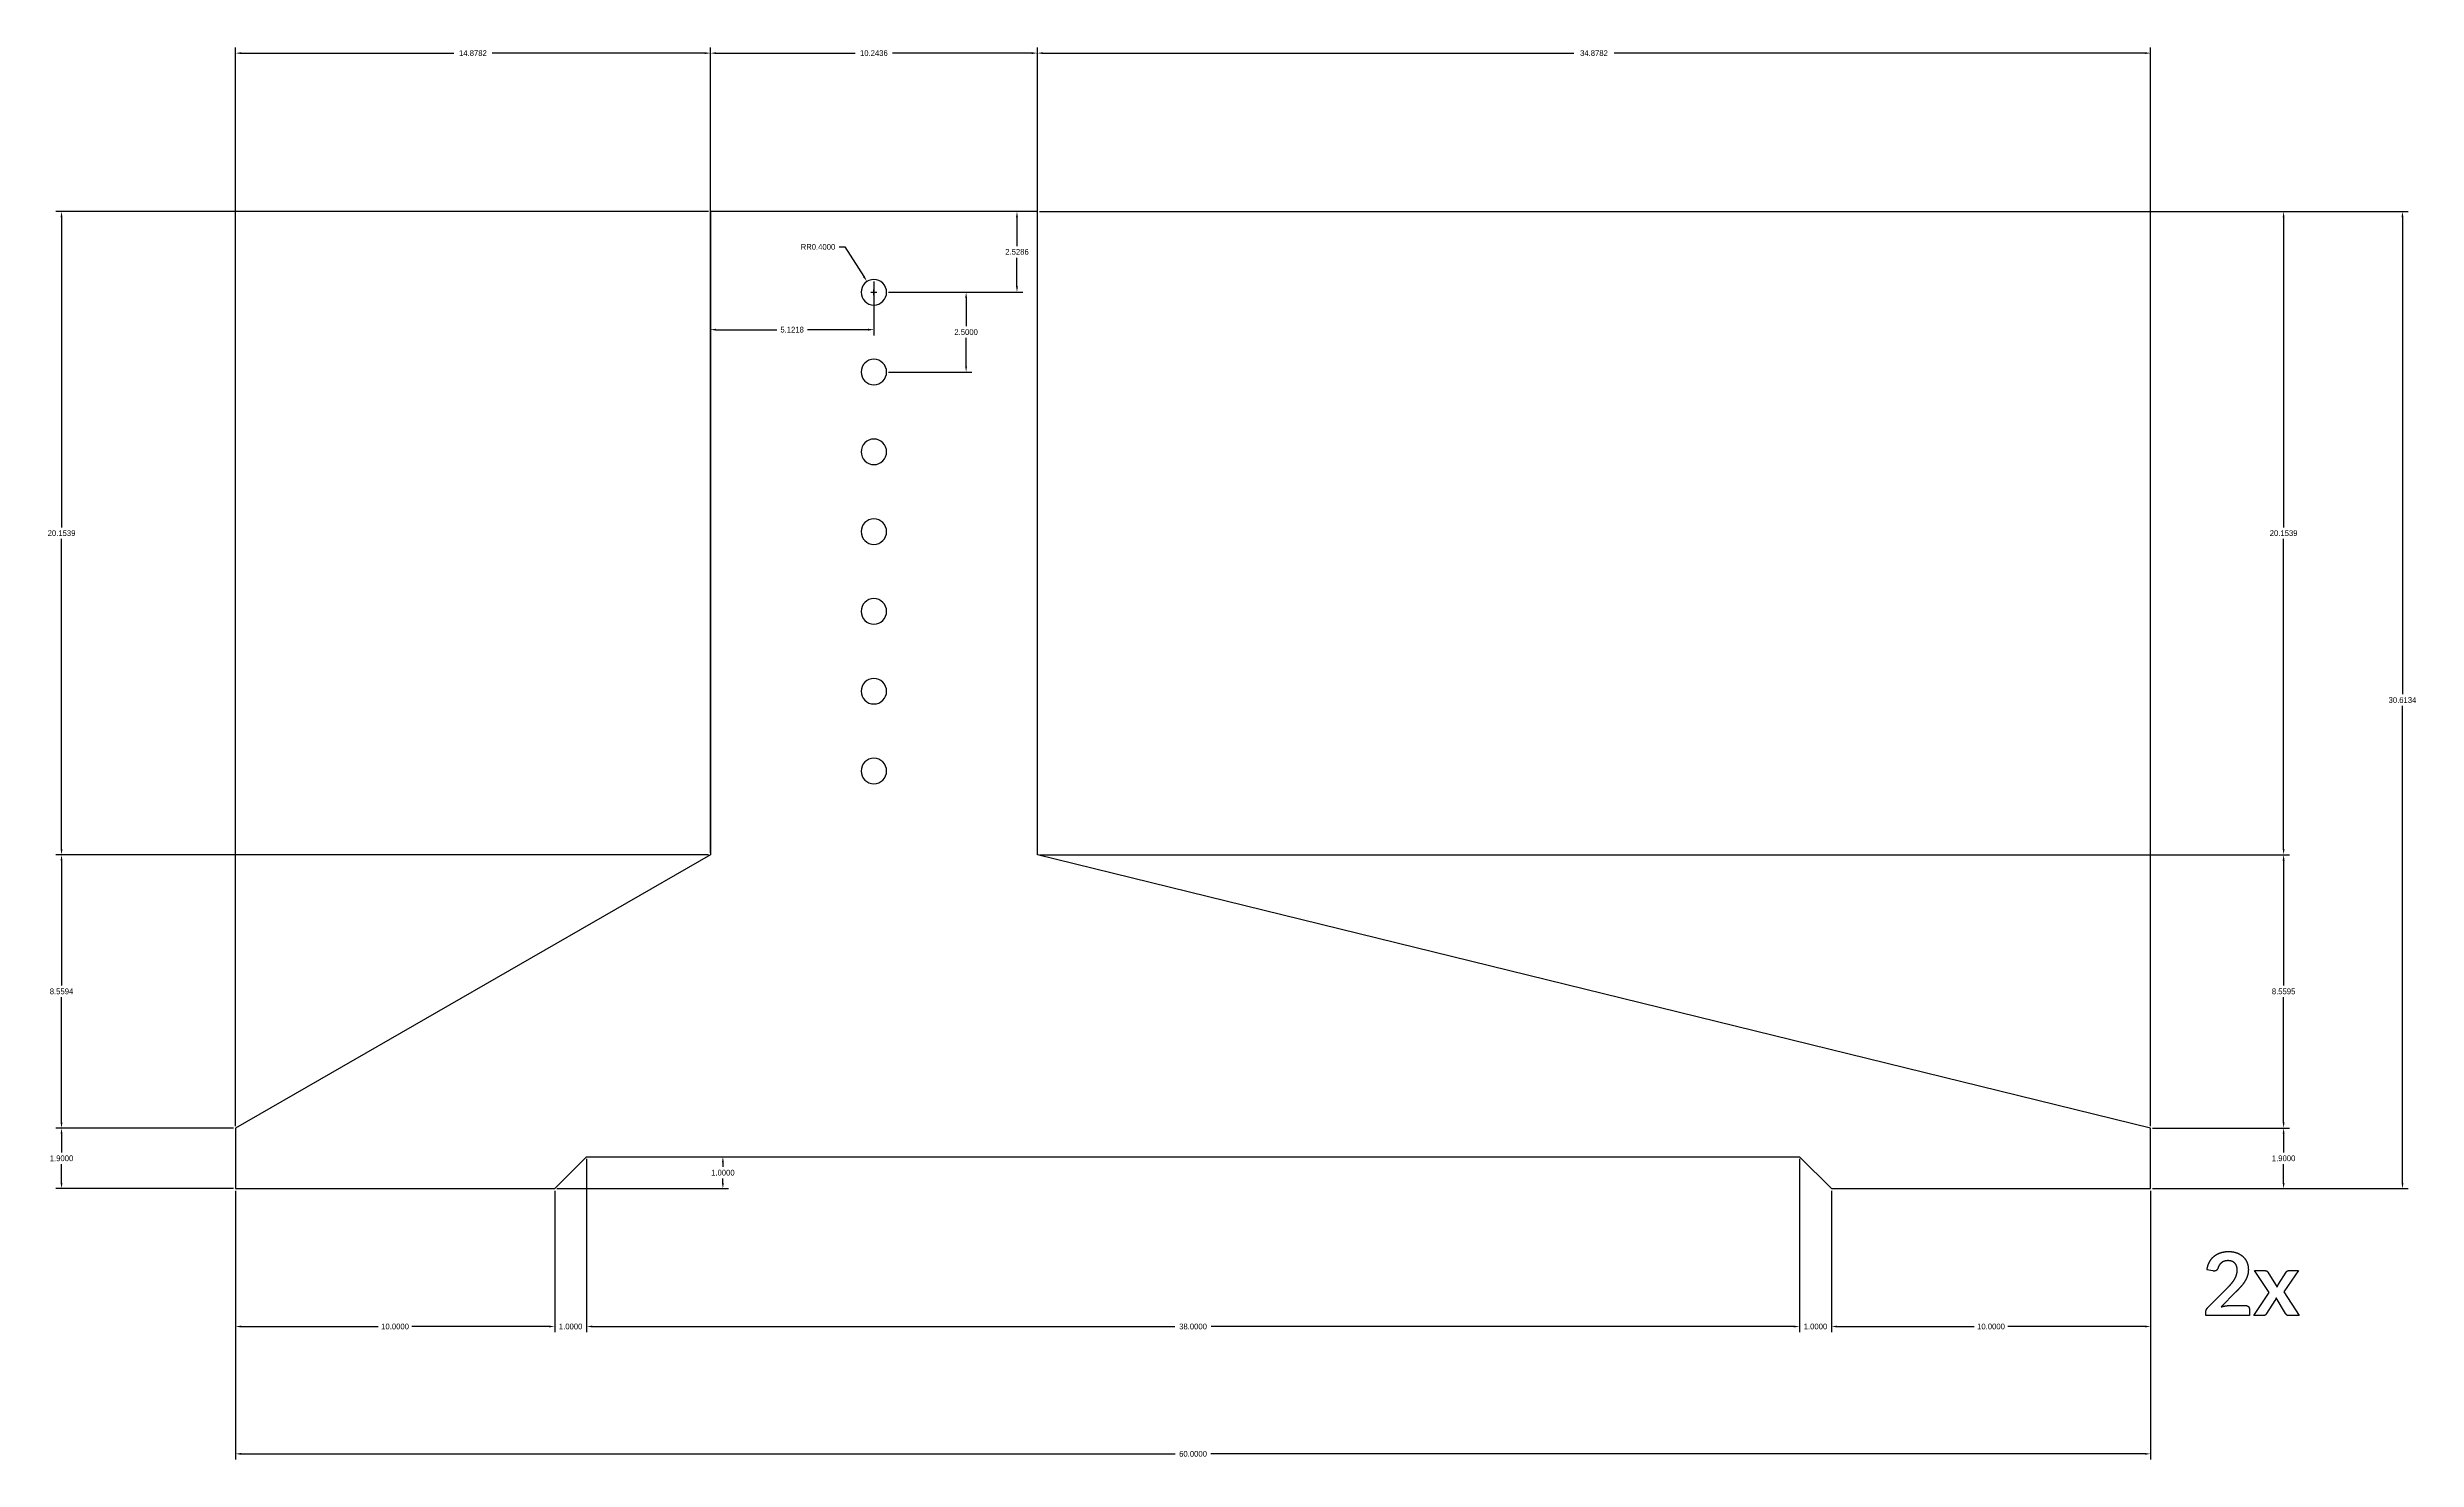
# Model space of a CAD drawing. Header units: millimetres. Extents: x -53 to 104, y -220 to 130.
# Drawn here: x 29.7 to 103.9, y -220.1 to -175.8 of the extents above; entities that cross this region are included whole.
import ezdxf

# ---------------------------------------------------------------- set-up
doc = ezdxf.new("R2010")
doc.units = ezdxf.units.MM
doc.header["$MEASUREMENT"] = 0
doc.layers.add('Standard', color=18, linetype='Continuous', true_color=0x000000)
doc.dimstyles.get("Standard").update_dxf_attribs({"dimtxt": 0.18, "dimasz": 0.18, "dimexe": 0.18, "dimexo": 0.0625, "dimgap": 0.09, "dimtad": 0, "dimtih": 1, "dimtoh": 1, "dimdec": 4, "dimzin": 0, "dimdsep": 46, "dimtxsty": 'Standard', "dimcen": 0.09, "dimadec": 0, "dimazin": 0, "dimtfac": 1, "dimtdec": 4, "dimtofl": 0, "dimtmove": 0, "dimatfit": 3, "dimfxl": 1, "dimtolj": 1, "dimtzin": 0, "dimarcsym": 0})

# ---------------------------------------------------------------- blocks, each defined once
blk = doc.blocks.new('*D21')
at = {"layer": 'Defpoints', "color": 0}
for p in [(55.382, -183.16), (55.597, -183.497)]:
    blk.add_point(p, dxfattribs=at)
at = {"layer": 'Standard', "color": 0, "lineweight": -2}
for p, q in [((54.508, -182.077), (54.688, -182.077)), ((54.688, -182.077), (55.285, -183.009))]:
    blk.add_line(p, q, dxfattribs=at)
at = {"layer": 'Standard', "color": 0}
for p, q in [((55.507, -183.497), (55.687, -183.497)), ((55.597, -183.587), (55.597, -183.407))]:
    blk.add_line(p, q, dxfattribs=at)
blk.add_solid([(55.259, -183.025), (55.31, -182.993), (55.382, -183.16)], dxfattribs=at)
at = {"layer": 'Standard', "color": 0, "insert": (53.846, -182.077), "char_height": 0.18, "attachment_point": 5}
blk.add_mtext('\\A1;RR0.4000', dxfattribs=at)
blk = doc.blocks.new('*D22')
at = {"layer": 'Defpoints', "color": 0}
for p in [(46.597, -210.582), (50.867, -210.582), (45.597, -211.582)]:
    blk.add_point(p, dxfattribs=at)
at = {"layer": 'Standard', "color": 0, "lineweight": -2}
for p, q in [((46.66, -210.582), (51.047, -210.582)), ((50.867, -210.762), (50.867, -210.9)), ((50.867, -211.402), (50.867, -211.264)), ((45.66, -211.582), (51.047, -211.582))]:
    blk.add_line(p, q, dxfattribs=at)
at = {"layer": 'Standard', "color": 0}
for points in [[(50.897, -210.762), (50.837, -210.762), (50.867, -210.582)], [(50.837, -211.402), (50.897, -211.402), (50.867, -211.582)]]:
    blk.add_solid(points, dxfattribs=at)
at = {"layer": 'Standard', "color": 0, "insert": (50.867, -211.082), "char_height": 0.18, "attachment_point": 5}
blk.add_mtext('\\A1;1.0000', dxfattribs=at)
blk = doc.blocks.new('*D23')
at = {"layer": 'Defpoints', "color": 0}
for p in [(60.081, -180.969), (60.719, -180.969), (58.487, -183.497)]:
    blk.add_point(p, dxfattribs=at)
at = {"layer": 'Standard', "color": 0, "lineweight": -2}
for p, q in [((60.657, -180.969), (59.901, -180.969)), ((60.081, -181.149), (60.081, -182.051)), ((60.081, -183.317), (60.081, -182.415)), ((58.549, -183.497), (60.261, -183.497))]:
    blk.add_line(p, q, dxfattribs=at)
at = {"layer": 'Standard', "color": 0}
for points in [[(60.111, -181.149), (60.051, -181.149), (60.081, -180.969)], [(60.051, -183.317), (60.111, -183.317), (60.081, -183.497)]]:
    blk.add_solid(points, dxfattribs=at)
at = {"layer": 'Standard', "color": 0, "insert": (60.081, -182.233), "char_height": 0.18, "attachment_point": 5}
blk.add_mtext('\\A1;2.5286', dxfattribs=at)
blk = doc.blocks.new('*D24')
at = {"layer": 'Defpoints', "color": 0}
for p in [(55.997, -183.497), (55.997, -185.997), (58.487, -185.997)]:
    blk.add_point(p, dxfattribs=at)
at = {"layer": 'Standard', "color": 0, "lineweight": -2}
for p, q in [((56.06, -183.497), (58.667, -183.497)), ((58.487, -183.677), (58.487, -184.565)), ((58.487, -185.817), (58.487, -184.929)), ((56.06, -185.997), (58.667, -185.997))]:
    blk.add_line(p, q, dxfattribs=at)
at = {"layer": 'Standard', "color": 0}
for points in [[(58.517, -183.677), (58.457, -183.677), (58.487, -183.497)], [(58.457, -185.817), (58.517, -185.817), (58.487, -185.997)]]:
    blk.add_solid(points, dxfattribs=at)
at = {"layer": 'Standard', "color": 0, "insert": (58.487, -184.747), "char_height": 0.18, "attachment_point": 5}
blk.add_mtext('\\A1;2.5000', dxfattribs=at)
blk = doc.blocks.new('*D25')
at = {"layer": 'Defpoints', "color": 0}
for p in [(50.476, -180.969), (55.597, -183.097), (55.597, -184.67)]:
    blk.add_point(p, dxfattribs=at)
at = {"layer": 'Standard', "color": 0, "lineweight": -2}
for p, q in [((50.476, -181.031), (50.476, -184.85)), ((55.597, -183.16), (55.597, -184.85)), ((50.656, -184.67), (52.554, -184.67)), ((55.417, -184.67), (53.518, -184.67))]:
    blk.add_line(p, q, dxfattribs=at)
at = {"layer": 'Standard', "color": 0}
for points in [[(50.656, -184.64), (50.656, -184.7), (50.476, -184.67)], [(55.417, -184.7), (55.417, -184.64), (55.597, -184.67)]]:
    blk.add_solid(points, dxfattribs=at)
at = {"layer": 'Standard', "color": 0, "insert": (53.036, -184.67), "char_height": 0.18, "attachment_point": 5}
blk.add_mtext('\\A1;5.1218', dxfattribs=at)
blk = doc.blocks.new('*D26')
at = {"layer": 'Defpoints', "color": 0}
for p in [(30.147, -180.969), (50.476, -180.969), (50.476, -201.123)]:
    blk.add_point(p, dxfattribs=at)
at = {"layer": 'Standard', "color": 0, "lineweight": -2}
for p, q in [((50.413, -180.969), (29.967, -180.969)), ((30.147, -181.149), (30.147, -190.864)), ((30.147, -200.943), (30.147, -191.228)), ((50.413, -201.123), (29.967, -201.123))]:
    blk.add_line(p, q, dxfattribs=at)
at = {"layer": 'Standard', "color": 0}
for points in [[(30.177, -181.149), (30.117, -181.149), (30.147, -180.969)], [(30.117, -200.943), (30.177, -200.943), (30.147, -201.123)]]:
    blk.add_solid(points, dxfattribs=at)
at = {"layer": 'Standard', "color": 0, "insert": (30.147, -191.046), "char_height": 0.18, "attachment_point": 5}
blk.add_mtext('\\A1;20.1539', dxfattribs=at)
blk = doc.blocks.new('*D27')
at = {"layer": 'Defpoints', "color": 0}
for p in [(30.147, -201.123), (50.476, -201.123), (35.597, -209.682)]:
    blk.add_point(p, dxfattribs=at)
at = {"layer": 'Standard', "color": 0, "lineweight": -2}
for p, q in [((50.413, -201.123), (29.967, -201.123)), ((30.147, -201.303), (30.147, -205.218)), ((30.147, -209.502), (30.147, -205.586)), ((35.535, -209.682), (29.967, -209.682))]:
    blk.add_line(p, q, dxfattribs=at)
at = {"layer": 'Standard', "color": 0}
for points in [[(30.177, -201.303), (30.117, -201.303), (30.147, -201.123)], [(30.117, -209.502), (30.177, -209.502), (30.147, -209.682)]]:
    blk.add_solid(points, dxfattribs=at)
at = {"layer": 'Standard', "color": 0, "insert": (30.147, -205.402), "char_height": 0.18, "attachment_point": 5}
blk.add_mtext('\\A1;8.5594', dxfattribs=at)
blk = doc.blocks.new('*D28')
at = {"layer": 'Defpoints', "color": 0}
for p in [(30.147, -209.682), (35.597, -209.682), (35.597, -211.582)]:
    blk.add_point(p, dxfattribs=at)
at = {"layer": 'Standard', "color": 0, "lineweight": -2}
for p, q in [((35.535, -209.682), (29.967, -209.682)), ((30.147, -209.862), (30.147, -210.45)), ((30.147, -211.402), (30.147, -210.814)), ((35.535, -211.582), (29.967, -211.582))]:
    blk.add_line(p, q, dxfattribs=at)
at = {"layer": 'Standard', "color": 0}
for points in [[(30.177, -209.862), (30.117, -209.862), (30.147, -209.682)], [(30.117, -211.402), (30.177, -211.402), (30.147, -211.582)]]:
    blk.add_solid(points, dxfattribs=at)
at = {"layer": 'Standard', "color": 0, "insert": (30.147, -210.632), "char_height": 0.18, "attachment_point": 5}
blk.add_mtext('\\A1;1.9000', dxfattribs=at)
blk = doc.blocks.new('*D29')
at = {"layer": 'Defpoints', "color": 0}
for p in [(35.597, -176.006), (50.476, -201.123), (35.597, -209.682)]:
    blk.add_point(p, dxfattribs=at)
at = {"layer": 'Standard', "color": 0, "lineweight": -2}
for p, q in [((35.597, -209.62), (35.597, -175.826)), ((50.476, -201.06), (50.476, -175.826)), ((35.777, -176.006), (42.435, -176.006)), ((50.296, -176.006), (43.638, -176.006))]:
    blk.add_line(p, q, dxfattribs=at)
at = {"layer": 'Standard', "color": 0}
for points in [[(35.777, -175.976), (35.777, -176.036), (35.597, -176.006)], [(50.296, -176.036), (50.296, -175.976), (50.476, -176.006)]]:
    blk.add_solid(points, dxfattribs=at)
at = {"layer": 'Standard', "color": 0, "insert": (43.036, -176.006), "char_height": 0.18, "attachment_point": 5}
blk.add_mtext('\\A1;14.8782', dxfattribs=at)
blk = doc.blocks.new('*D30')
at = {"layer": 'Defpoints', "color": 0}
for p in [(60.719, -176.006), (60.719, -201.123), (95.597, -209.682)]:
    blk.add_point(p, dxfattribs=at)
at = {"layer": 'Standard', "color": 0, "lineweight": -2}
for p, q in [((60.719, -201.06), (60.719, -175.826)), ((95.597, -209.62), (95.597, -175.826)), ((60.899, -176.006), (77.527, -176.006)), ((95.417, -176.006), (78.79, -176.006))]:
    blk.add_line(p, q, dxfattribs=at)
at = {"layer": 'Standard', "color": 0}
for points in [[(60.899, -175.976), (60.899, -176.036), (60.719, -176.006)], [(95.417, -176.036), (95.417, -175.976), (95.597, -176.006)]]:
    blk.add_solid(points, dxfattribs=at)
at = {"layer": 'Standard', "color": 0, "insert": (78.158, -176.006), "char_height": 0.18, "attachment_point": 5}
blk.add_mtext('\\A1;34.8782', dxfattribs=at)
blk = doc.blocks.new('*D31')
at = {"layer": 'Defpoints', "color": 0}
for p in [(50.476, -176.006), (50.476, -180.969), (60.719, -180.969)]:
    blk.add_point(p, dxfattribs=at)
at = {"layer": 'Standard', "color": 0, "lineweight": -2}
for p, q in [((50.476, -180.906), (50.476, -175.826)), ((60.719, -180.906), (60.719, -175.826)), ((50.656, -176.006), (55.011, -176.006)), ((60.539, -176.006), (56.184, -176.006))]:
    blk.add_line(p, q, dxfattribs=at)
at = {"layer": 'Standard', "color": 0}
for points in [[(50.656, -175.976), (50.656, -176.036), (50.476, -176.006)], [(60.539, -176.036), (60.539, -175.976), (60.719, -176.006)]]:
    blk.add_solid(points, dxfattribs=at)
at = {"layer": 'Standard', "color": 0, "insert": (55.597, -176.006), "char_height": 0.18, "attachment_point": 5}
blk.add_mtext('\\A1;10.2436', dxfattribs=at)
blk = doc.blocks.new('*D32')
at = {"layer": 'Defpoints', "color": 0}
for p in [(60.719, -180.969), (103.488, -180.969), (95.597, -211.582)]:
    blk.add_point(p, dxfattribs=at)
at = {"layer": 'Standard', "color": 0, "lineweight": -2}
for p, q in [((60.782, -180.969), (103.668, -180.969)), ((103.488, -181.149), (103.488, -196.092)), ((103.488, -211.402), (103.488, -196.459)), ((95.66, -211.582), (103.668, -211.582))]:
    blk.add_line(p, q, dxfattribs=at)
at = {"layer": 'Standard', "color": 0}
for points in [[(103.518, -181.149), (103.458, -181.149), (103.488, -180.969)], [(103.458, -211.402), (103.518, -211.402), (103.488, -211.582)]]:
    blk.add_solid(points, dxfattribs=at)
at = {"layer": 'Standard', "color": 0, "insert": (103.488, -196.275), "char_height": 0.18, "attachment_point": 5}
blk.add_mtext('\\A1;30.6134', dxfattribs=at)
blk = doc.blocks.new('*D33')
at = {"layer": 'Defpoints', "color": 0}
for p in [(60.719, -180.969), (99.764, -180.969), (60.719, -201.123)]:
    blk.add_point(p, dxfattribs=at)
at = {"layer": 'Standard', "color": 0, "lineweight": -2}
for p, q in [((60.782, -180.969), (99.944, -180.969)), ((99.764, -181.149), (99.764, -190.864)), ((99.764, -200.943), (99.764, -191.228)), ((60.782, -201.123), (99.944, -201.123))]:
    blk.add_line(p, q, dxfattribs=at)
at = {"layer": 'Standard', "color": 0}
for points in [[(99.794, -181.149), (99.734, -181.149), (99.764, -180.969)], [(99.734, -200.943), (99.794, -200.943), (99.764, -201.123)]]:
    blk.add_solid(points, dxfattribs=at)
at = {"layer": 'Standard', "color": 0, "insert": (99.764, -191.046), "char_height": 0.18, "attachment_point": 5}
blk.add_mtext('\\A1;20.1539', dxfattribs=at)
blk = doc.blocks.new('*D34')
at = {"layer": 'Defpoints', "color": 0}
for p in [(60.719, -201.123), (99.764, -201.123), (95.597, -209.682)]:
    blk.add_point(p, dxfattribs=at)
at = {"layer": 'Standard', "color": 0, "lineweight": -2}
for p, q in [((60.782, -201.123), (99.944, -201.123)), ((99.764, -201.303), (99.764, -205.22)), ((99.764, -209.502), (99.764, -205.584)), ((95.66, -209.682), (99.944, -209.682))]:
    blk.add_line(p, q, dxfattribs=at)
at = {"layer": 'Standard', "color": 0}
for points in [[(99.794, -201.303), (99.734, -201.303), (99.764, -201.123)], [(99.734, -209.502), (99.794, -209.502), (99.764, -209.682)]]:
    blk.add_solid(points, dxfattribs=at)
at = {"layer": 'Standard', "color": 0, "insert": (99.764, -205.402), "char_height": 0.18, "attachment_point": 5}
blk.add_mtext('\\A1;8.5595', dxfattribs=at)
blk = doc.blocks.new('*D35')
at = {"layer": 'Defpoints', "color": 0}
for p in [(95.597, -209.682), (99.764, -209.682), (95.597, -211.582)]:
    blk.add_point(p, dxfattribs=at)
at = {"layer": 'Standard', "color": 0, "lineweight": -2}
for p, q in [((95.66, -209.682), (99.944, -209.682)), ((99.764, -209.862), (99.764, -210.45)), ((99.764, -211.402), (99.764, -210.814)), ((95.66, -211.582), (99.944, -211.582))]:
    blk.add_line(p, q, dxfattribs=at)
at = {"layer": 'Standard', "color": 0}
for points in [[(99.794, -209.862), (99.734, -209.862), (99.764, -209.682)], [(99.734, -211.402), (99.794, -211.402), (99.764, -211.582)]]:
    blk.add_solid(points, dxfattribs=at)
at = {"layer": 'Standard', "color": 0, "insert": (99.764, -210.632), "char_height": 0.18, "attachment_point": 5}
blk.add_mtext('\\A1;1.9000', dxfattribs=at)
blk = doc.blocks.new('*D36')
at = {"layer": 'Defpoints', "color": 0}
for p in [(35.597, -211.582), (95.597, -211.582), (95.597, -219.891)]:
    blk.add_point(p, dxfattribs=at)
at = {"layer": 'Standard', "color": 0, "lineweight": -2}
for p, q in [((35.597, -211.645), (35.597, -220.071)), ((95.597, -211.645), (95.597, -220.071)), ((35.777, -219.891), (65.04, -219.891)), ((95.417, -219.891), (66.155, -219.891))]:
    blk.add_line(p, q, dxfattribs=at)
at = {"layer": 'Standard', "color": 0}
for points in [[(35.777, -219.861), (35.777, -219.921), (35.597, -219.891)], [(95.417, -219.921), (95.417, -219.861), (95.597, -219.891)]]:
    blk.add_solid(points, dxfattribs=at)
at = {"layer": 'Standard', "color": 0, "insert": (65.597, -219.891), "char_height": 0.18, "attachment_point": 5}
blk.add_mtext('\\A1;60.0000', dxfattribs=at)
blk = doc.blocks.new('*D37')
at = {"layer": 'Defpoints', "color": 0}
for p in [(85.597, -211.582), (95.597, -211.582), (95.597, -215.901)]:
    blk.add_point(p, dxfattribs=at)
at = {"layer": 'Standard', "color": 0, "lineweight": -2}
for p, q in [((85.597, -211.645), (85.597, -216.081)), ((95.597, -211.645), (95.597, -216.081)), ((85.777, -215.901), (90.07, -215.901)), ((95.417, -215.901), (91.124, -215.901))]:
    blk.add_line(p, q, dxfattribs=at)
at = {"layer": 'Standard', "color": 0}
for points in [[(85.777, -215.871), (85.777, -215.931), (85.597, -215.901)], [(95.417, -215.931), (95.417, -215.871), (95.597, -215.901)]]:
    blk.add_solid(points, dxfattribs=at)
at = {"layer": 'Standard', "color": 0, "insert": (90.597, -215.901), "char_height": 0.18, "attachment_point": 5}
blk.add_mtext('\\A1;10.0000', dxfattribs=at)
blk = doc.blocks.new('*D38')
at = {"layer": 'Defpoints', "color": 0}
for p in [(84.597, -210.582), (85.597, -211.582), (85.597, -215.901)]:
    blk.add_point(p, dxfattribs=at)
at = {"layer": 'Standard', "color": 0, "lineweight": -2}
for p, q in [((84.597, -210.645), (84.597, -216.081)), ((85.597, -211.645), (85.597, -216.081)), ((84.417, -215.901), (84.237, -215.901)), ((85.777, -215.901), (85.957, -215.901))]:
    blk.add_line(p, q, dxfattribs=at)
at = {"layer": 'Standard', "color": 0}
for points in [[(84.417, -215.931), (84.417, -215.871), (84.597, -215.901)], [(85.777, -215.871), (85.777, -215.931), (85.597, -215.901)]]:
    blk.add_solid(points, dxfattribs=at)
at = {"layer": 'Standard', "color": 0, "insert": (85.097, -215.901), "char_height": 0.18, "attachment_point": 5}
blk.add_mtext('\\A1;1.0000', dxfattribs=at)
blk = doc.blocks.new('*D39')
at = {"layer": 'Defpoints', "color": 0}
for p in [(46.597, -210.582), (84.597, -210.582), (84.597, -215.901)]:
    blk.add_point(p, dxfattribs=at)
at = {"layer": 'Standard', "color": 0, "lineweight": -2}
for p, q in [((46.597, -210.645), (46.597, -216.081)), ((84.597, -210.645), (84.597, -216.081)), ((46.777, -215.901), (65.025, -215.901)), ((84.417, -215.901), (66.169, -215.901))]:
    blk.add_line(p, q, dxfattribs=at)
at = {"layer": 'Standard', "color": 0}
for points in [[(46.777, -215.871), (46.777, -215.931), (46.597, -215.901)], [(84.417, -215.931), (84.417, -215.871), (84.597, -215.901)]]:
    blk.add_solid(points, dxfattribs=at)
at = {"layer": 'Standard', "color": 0, "insert": (65.597, -215.901), "char_height": 0.18, "attachment_point": 5}
blk.add_mtext('\\A1;38.0000', dxfattribs=at)
blk = doc.blocks.new('*D40')
at = {"layer": 'Defpoints', "color": 0}
for p in [(46.597, -210.582), (45.597, -211.582), (46.597, -215.901)]:
    blk.add_point(p, dxfattribs=at)
at = {"layer": 'Standard', "color": 0, "lineweight": -2}
for p, q in [((46.597, -210.645), (46.597, -216.081)), ((45.597, -211.645), (45.597, -216.081)), ((45.417, -215.901), (45.237, -215.901)), ((46.777, -215.901), (46.957, -215.901))]:
    blk.add_line(p, q, dxfattribs=at)
at = {"layer": 'Standard', "color": 0}
for points in [[(45.417, -215.931), (45.417, -215.871), (45.597, -215.901)], [(46.777, -215.871), (46.777, -215.931), (46.597, -215.901)]]:
    blk.add_solid(points, dxfattribs=at)
at = {"layer": 'Standard', "color": 0, "insert": (46.097, -215.901), "char_height": 0.18, "attachment_point": 5}
blk.add_mtext('\\A1;1.0000', dxfattribs=at)
blk = doc.blocks.new('*D41')
at = {"layer": 'Defpoints', "color": 0}
for p in [(35.597, -211.582), (45.597, -211.582), (45.597, -215.901)]:
    blk.add_point(p, dxfattribs=at)
at = {"layer": 'Standard', "color": 0, "lineweight": -2}
for p, q in [((35.597, -211.645), (35.597, -216.081)), ((45.597, -211.645), (45.597, -216.081)), ((35.777, -215.901), (40.07, -215.901)), ((45.417, -215.901), (41.124, -215.901))]:
    blk.add_line(p, q, dxfattribs=at)
at = {"layer": 'Standard', "color": 0}
for points in [[(35.777, -215.871), (35.777, -215.931), (35.597, -215.901)], [(45.417, -215.931), (45.417, -215.871), (45.597, -215.901)]]:
    blk.add_solid(points, dxfattribs=at)
at = {"layer": 'Standard', "color": 0, "insert": (40.597, -215.901), "char_height": 0.18, "attachment_point": 5}
blk.add_mtext('\\A1;10.0000', dxfattribs=at)

msp = doc.modelspace()

# ---------------------------------------------------------------- linework, layer by layer
at = {"color": 224, "true_color": 0x8a086e, "extrusion": (-1.8e-14, -1.50996e-07, 1)}
for points in [[(35.59732, -211.5821), (45.59732, -211.5821), (46.59732, -210.5821), (84.59732, -210.58211), (85.59732, -211.5821), (95.59732, -211.58211), (95.59732, -209.6821), (60.71913, -201.12264), (60.71913, -180.96873), (50.47553, -180.96871), (50.47553, -201.12264), (35.59732, -209.68209), (35.59732, -211.5821)], [(55.59733, -183.09731), (55.5193, -183.105), (55.44426, -183.12775), (55.37511, -183.16472), (55.31449, -183.21447), (55.26475, -183.27508), (55.22778, -183.34424), (55.20502, -183.41927), (55.19734, -183.49731), (55.20502, -183.57534), (55.22778, -183.65038), (55.26475, -183.71953), (55.31449, -183.78016), (55.37511, -183.8299), (55.44426, -183.86686), (55.5193, -183.88962), (55.59733, -183.89731), (55.67537, -183.88962), (55.75041, -183.86686), (55.81956, -183.8299), (55.88018, -183.78016), (55.92992, -183.71953), (55.96689, -183.65038), (55.98965, -183.57535), (55.99734, -183.49731), (55.98965, -183.41927), (55.96689, -183.34424), (55.92992, -183.27508), (55.88018, -183.21447), (55.81956, -183.16472), (55.75041, -183.12775), (55.67537, -183.105), (55.59733, -183.09731)], [(55.5193, -185.605), (55.44426, -185.62775), (55.3751, -185.66472), (55.31449, -185.71447), (55.26474, -185.77508), (55.22778, -185.84423), (55.20502, -185.91927), (55.19733, -185.99731), (55.20502, -186.07534), (55.22778, -186.15038), (55.26474, -186.21953), (55.31449, -186.28016), (55.3751, -186.3299), (55.44426, -186.36686), (55.5193, -186.38962), (55.59733, -186.39731), (55.67537, -186.38962), (55.75041, -186.36686), (55.81956, -186.3299), (55.88018, -186.28016), (55.92992, -186.21953), (55.96688, -186.15038), (55.98965, -186.07534), (55.99733, -185.99731), (55.98965, -185.91927), (55.96688, -185.84423), (55.92992, -185.77508), (55.88018, -185.71447), (55.81956, -185.66472), (55.75041, -185.62775), (55.67537, -185.605), (55.59733, -185.59731), (55.5193, -185.605)], [(55.5193, -188.105), (55.44426, -188.12775), (55.3751, -188.16472), (55.31449, -188.21447), (55.26474, -188.27508), (55.22778, -188.34423), (55.20502, -188.41927), (55.19733, -188.49731), (55.20502, -188.57534), (55.22778, -188.65038), (55.26474, -188.71953), (55.31449, -188.78016), (55.3751, -188.8299), (55.44426, -188.86686), (55.5193, -188.88962), (55.59733, -188.89731), (55.67537, -188.88962), (55.75041, -188.86686), (55.81956, -188.8299), (55.88018, -188.78016), (55.92992, -188.71953), (55.96688, -188.65038), (55.98965, -188.57534), (55.99733, -188.49731), (55.98965, -188.41927), (55.96688, -188.34423), (55.92992, -188.27508), (55.88018, -188.21447), (55.81956, -188.16472), (55.75041, -188.12775), (55.67537, -188.105), (55.59733, -188.09731), (55.5193, -188.105)], [(55.5193, -190.605), (55.44426, -190.62775), (55.3751, -190.66472), (55.31449, -190.71447), (55.26474, -190.77508), (55.22778, -190.84423), (55.20502, -190.91927), (55.19733, -190.99731), (55.20502, -191.07534), (55.22778, -191.15038), (55.26474, -191.21953), (55.31449, -191.28016), (55.3751, -191.3299), (55.44426, -191.36686), (55.5193, -191.38962), (55.59733, -191.39731), (55.67537, -191.38962), (55.75041, -191.36686), (55.81956, -191.3299), (55.88018, -191.28016), (55.92992, -191.21953), (55.96688, -191.15038), (55.98965, -191.07534), (55.99733, -190.99731), (55.98965, -190.91927), (55.96688, -190.84423), (55.92992, -190.77508), (55.88018, -190.71447), (55.81956, -190.66472), (55.75041, -190.62775), (55.67537, -190.605), (55.59733, -190.59731), (55.5193, -190.605)], [(55.5193, -193.10499), (55.44426, -193.12775), (55.3751, -193.16472), (55.31449, -193.21447), (55.26474, -193.27508), (55.22778, -193.34423), (55.20502, -193.41927), (55.19733, -193.49731), (55.20502, -193.57534), (55.22778, -193.65038), (55.26474, -193.71953), (55.31449, -193.78016), (55.3751, -193.8299), (55.44426, -193.86686), (55.5193, -193.88962), (55.59733, -193.89731), (55.67537, -193.88962), (55.75041, -193.86686), (55.81956, -193.8299), (55.88018, -193.78016), (55.92992, -193.71953), (55.96688, -193.65038), (55.98965, -193.57534), (55.99733, -193.49731), (55.98965, -193.41927), (55.96688, -193.34423), (55.92992, -193.27508), (55.88018, -193.21447), (55.81956, -193.16472), (55.75041, -193.12775), (55.67537, -193.10499), (55.59733, -193.09731), (55.5193, -193.10499)], [(55.59733, -195.59731), (55.51929, -195.60499), (55.44426, -195.62775), (55.3751, -195.66472), (55.31449, -195.71447), (55.26474, -195.77508), (55.22778, -195.84423), (55.20502, -195.91927), (55.19733, -195.99731), (55.20502, -196.07534), (55.22778, -196.15038), (55.26474, -196.21953), (55.31449, -196.28014), (55.3751, -196.3299), (55.44426, -196.36686), (55.51929, -196.38962), (55.59733, -196.3973), (55.67537, -196.38962), (55.7504, -196.36686), (55.81956, -196.3299), (55.88018, -196.28014), (55.92992, -196.21953), (55.96688, -196.15038), (55.98965, -196.07534), (55.99733, -195.99731), (55.98965, -195.91927), (55.96688, -195.84423), (55.92992, -195.77508), (55.88018, -195.71447), (55.81956, -195.66472), (55.7504, -195.62775), (55.67537, -195.60499), (55.59733, -195.59731)], [(55.59733, -198.09731), (55.51929, -198.10499), (55.44426, -198.12775), (55.3751, -198.16472), (55.31449, -198.21447), (55.26474, -198.27508), (55.22778, -198.34423), (55.20502, -198.41927), (55.19733, -198.49731), (55.20502, -198.57534), (55.22778, -198.65038), (55.26474, -198.71953), (55.31449, -198.78016), (55.3751, -198.8299), (55.44426, -198.86686), (55.51929, -198.88962), (55.59733, -198.89731), (55.67537, -198.88962), (55.7504, -198.86686), (55.81956, -198.8299), (55.88018, -198.78016), (55.92992, -198.71953), (55.96688, -198.65038), (55.98965, -198.57534), (55.99733, -198.49731), (55.98965, -198.41927), (55.96688, -198.34423), (55.92992, -198.27508), (55.88018, -198.21447), (55.81956, -198.16472), (55.7504, -198.12775), (55.67537, -198.10499), (55.59733, -198.09731)]]:
    msp.add_lwpolyline(points, dxfattribs=at)
at = {"layer": 'Standard'}
for p, q in [((97.5418, -214.15922), (97.36317, -214.12757)), ((99.3164, -214.83382), (98.85188, -214.15095)), ((98.85188, -214.15095), (99.1791, -214.15095)), ((99.26559, -214.19491), (99.56095, -214.66487)), ((99.60369, -214.57273), (99.8414, -214.20176)), ((100.23172, -214.15095), (99.76861, -214.8187)), ((99.91962, -214.15095), (100.23172, -214.15095)), ((97.38938, -215.30801), (97.99261, -214.70337)), ((98.26055, -214.82696), (97.81256, -215.28462)), ((98.06277, -215.2447), (98.57244, -215.2447)), ((98.83273, -215.56083), (99.3164, -214.83382)), ((99.4924, -215.08946), (99.22849, -215.49753)), ((99.82627, -215.49753), (99.52809, -215.007)), ((99.76861, -214.8187), (100.25087, -215.56083)), ((97.3289, -215.56083), (97.3289, -215.44813)), ((98.692, -215.56083), (97.3289, -215.56083)), ((98.692, -215.35741), (98.692, -215.56083)), ((99.13636, -215.56083), (98.83273, -215.56083)), ((100.25087, -215.56083), (99.92386, -215.56083))]:
    msp.add_line(p, q, dxfattribs=at)
for points in [[(97.44301, -213.87676), (97.50208, -213.7689), (97.59069, -213.69672)], [(97.59069, -213.69672), (97.6793, -213.62454), (97.79402, -213.58815)], [(97.79402, -213.58815), (97.90873, -213.55176), (98.04079, -213.55176)], [(98.04079, -213.55176), (98.17809, -213.55176), (98.2922, -213.59228)], [(98.2922, -213.59228), (98.40631, -213.63281), (98.48736, -213.707)], [(98.48736, -213.707), (98.56841, -213.7812), (98.61377, -213.88563)], [(97.36317, -214.12757), (97.38394, -213.98462), (97.44301, -213.87676)], [(97.64906, -214.14954), (97.61196, -214.17011), (97.5418, -214.15922)], [(97.70954, -214.06567), (97.68615, -214.12898), (97.64906, -214.14954)], [(97.75077, -213.97505), (97.72325, -214.01628), (97.70954, -214.06567)], [(97.81811, -213.90287), (97.77829, -213.93382), (97.75077, -213.97505)], [(97.90944, -213.85478), (97.85793, -213.87192), (97.81811, -213.90287)], [(98.02144, -213.83765), (97.96095, -213.83765), (97.90944, -213.85478)], [(98.14029, -213.8562), (98.08736, -213.83765), (98.02144, -213.83765)], [(98.12799, -214.5563), (98.18777, -214.48624), (98.22758, -214.41749)], [(98.23101, -213.91184), (98.19321, -213.87474), (98.14029, -213.8562)], [(98.22758, -214.41749), (98.2674, -214.34874), (98.28877, -214.27797)], [(98.28948, -214.00317), (98.26881, -213.94894), (98.23101, -213.91184)], [(98.28877, -214.27797), (98.31015, -214.2072), (98.31015, -214.12898)], [(98.31015, -214.12898), (98.31015, -214.05741), (98.28948, -214.00317)], [(98.54029, -214.49995), (98.48595, -214.58523), (98.41317, -214.66487)], [(98.62688, -214.32122), (98.59462, -214.41466), (98.54029, -214.49995)], [(98.61377, -213.88563), (98.65914, -213.99007), (98.65914, -214.11789)], [(98.65914, -214.11789), (98.65914, -214.22777), (98.62688, -214.32122)], [(99.1791, -214.15095), (99.21619, -214.15095), (99.23404, -214.16124)], [(99.23404, -214.16124), (99.25188, -214.17152), (99.26559, -214.19491)], [(99.8414, -214.20176), (99.87164, -214.15095), (99.91962, -214.15095)], [(97.81256, -215.28462), (97.87728, -215.26547), (97.94109, -215.25509)], [(97.94109, -215.25509), (98.0049, -215.2447), (98.06277, -215.2447)], [(97.99261, -214.70337), (98.06821, -214.62636), (98.12799, -214.5563)], [(98.41317, -214.66487), (98.34039, -214.7445), (98.26055, -214.82696)], [(98.57244, -215.2447), (98.62748, -215.2447), (98.65974, -215.27565)], [(99.51226, -215.05106), (99.50329, -215.07172), (99.4924, -215.08946)], [(99.52809, -215.007), (99.52123, -215.03039), (99.51226, -215.05106)], [(99.56095, -214.66487), (99.57607, -214.61809), (99.60369, -214.57273)], [(97.3289, -215.44813), (97.3289, -215.41386), (97.34331, -215.37606)], [(97.34331, -215.37606), (97.35773, -215.33825), (97.38938, -215.30801)], [(98.65974, -215.27565), (98.692, -215.3066), (98.692, -215.35741)], [(99.1914, -215.54087), (99.16942, -215.56083), (99.13636, -215.56083)], [(99.22849, -215.49753), (99.21337, -215.52091), (99.1914, -215.54087)], [(99.86408, -215.54158), (99.8414, -215.52233), (99.82627, -215.49753)], [(99.92386, -215.56083), (99.88676, -215.56083), (99.86408, -215.54158)]]:
    msp.add_open_spline(points, degree=2, dxfattribs=at)

# ---------------------------------------------------------------- dimensions: what is measured, and where the dimension line sits
for base, p1, p2, picture, middle in [((35.59732, -176.00606), (50.47553, -201.12264, 0), (35.59732, -209.68209, 0), '*D29', (43.03643, -176.00606)), ((50.47553, -176.00606), (60.71913, -180.96873, 0), (50.47553, -180.96871, 0), '*D31', (55.59733, -176.00606)), ((60.71913, -176.00606), (95.59732, -209.6821, 0), (60.71913, -201.12264, 0), '*D30', (78.15823, -176.00606)), ((55.59733, -184.67033), (50.47553, -180.96871, 0), (55.59733, -183.09731, 0), '*D25', (53.03643, -184.67033)), ((46.59732, -215.9015), (45.59732, -211.5821, 0), (46.59732, -210.5821, 0), '*D40', (46.09732, -215.9015)), ((84.59732, -215.9015), (46.59732, -210.5821, 0), (84.59732, -210.58211, 0), '*D39', (65.59732, -215.9015)), ((85.59732, -215.9015), (84.59732, -210.58211, 0), (85.59732, -211.5821, 0), '*D38', (85.09732, -215.9015)), ((95.59732, -219.89104), (35.59732, -211.5821, 0), (95.59732, -211.58211, 0), '*D36', (65.59732, -219.89104)), ((45.59732, -215.9015), (35.59732, -211.5821, 0), (45.59732, -211.5821, 0), '*D41', (40.59732, -215.9015)), ((95.59732, -215.9015), (85.59732, -211.5821, 0), (95.59732, -211.58211, 0), '*D37', (90.59732, -215.9015))]:
    dim = msp.add_linear_dim(base=base, p1=p1, p2=p2, dimstyle='Standard', dxfattribs=at)
    dim.commit()
    dim.dimension.update_dxf_attribs({"geometry": picture, "text_midpoint": middle})
for base, p1, p2, picture, middle in [((30.14686, -180.96871), (50.47553, -201.12264, 0), (50.47553, -180.96871, 0), '*D26', (30.14686, -191.04568)), ((60.08139, -180.96873), (58.48687, -183.49731, 0), (60.71913, -180.96873, 0), '*D23', (60.08139, -182.23302)), ((103.48797, -180.96873), (95.59732, -211.58211, 0), (60.71913, -180.96873, 0), '*D32', (103.48797, -196.27542)), ((99.7644, -180.96873), (60.71913, -201.12264, 0), (60.71913, -180.96873, 0), '*D33', (99.7644, -191.04568)), ((58.48687, -185.99731), (55.99734, -183.49731, 0), (55.99733, -185.99731, 0), '*D24', (58.48687, -184.74731)), ((30.146865, -201.122641), (35.597325, -209.682089, -0.000001), (50.475529, -201.122641, -0.000001), '*D27', (30.146865, -205.402365)), ((99.7644, -201.12264), (95.59732, -209.6821, 0), (60.71913, -201.12264, 0), '*D34', (99.7644, -205.40237)), ((30.14686, -209.68209), (35.59732, -211.5821, 0), (35.59732, -209.68209, 0), '*D28', (30.14686, -210.63209)), ((99.7644, -209.6821), (95.59732, -211.58211, 0), (95.59732, -209.6821, 0), '*D35', (99.7644, -210.63211)), ((50.86697, -210.5821), (45.59732, -211.5821, 0), (46.59732, -210.5821, 0), '*D22', (50.86697, -211.0821))]:
    dim = msp.add_linear_dim(base=base, p1=p1, p2=p2, angle=90, dimstyle='Standard', dxfattribs=at)
    dim.commit()
    dim.dimension.update_dxf_attribs({"geometry": picture, "text_midpoint": middle})
dim = msp.add_radius_dim(center=(55.59734, -183.49731), mpoint=(55.38169, -183.16041), text='R<>', dimstyle='Standard', override={"dimtad": 0, "dimtofl": 0}, dxfattribs=at)
dim.commit()
dim.dimension.update_dxf_attribs({"geometry": '*D21', "text_midpoint": (53.84576, -182.07652), "dimtype": 164})

doc.saveas('drawing.dxf')
